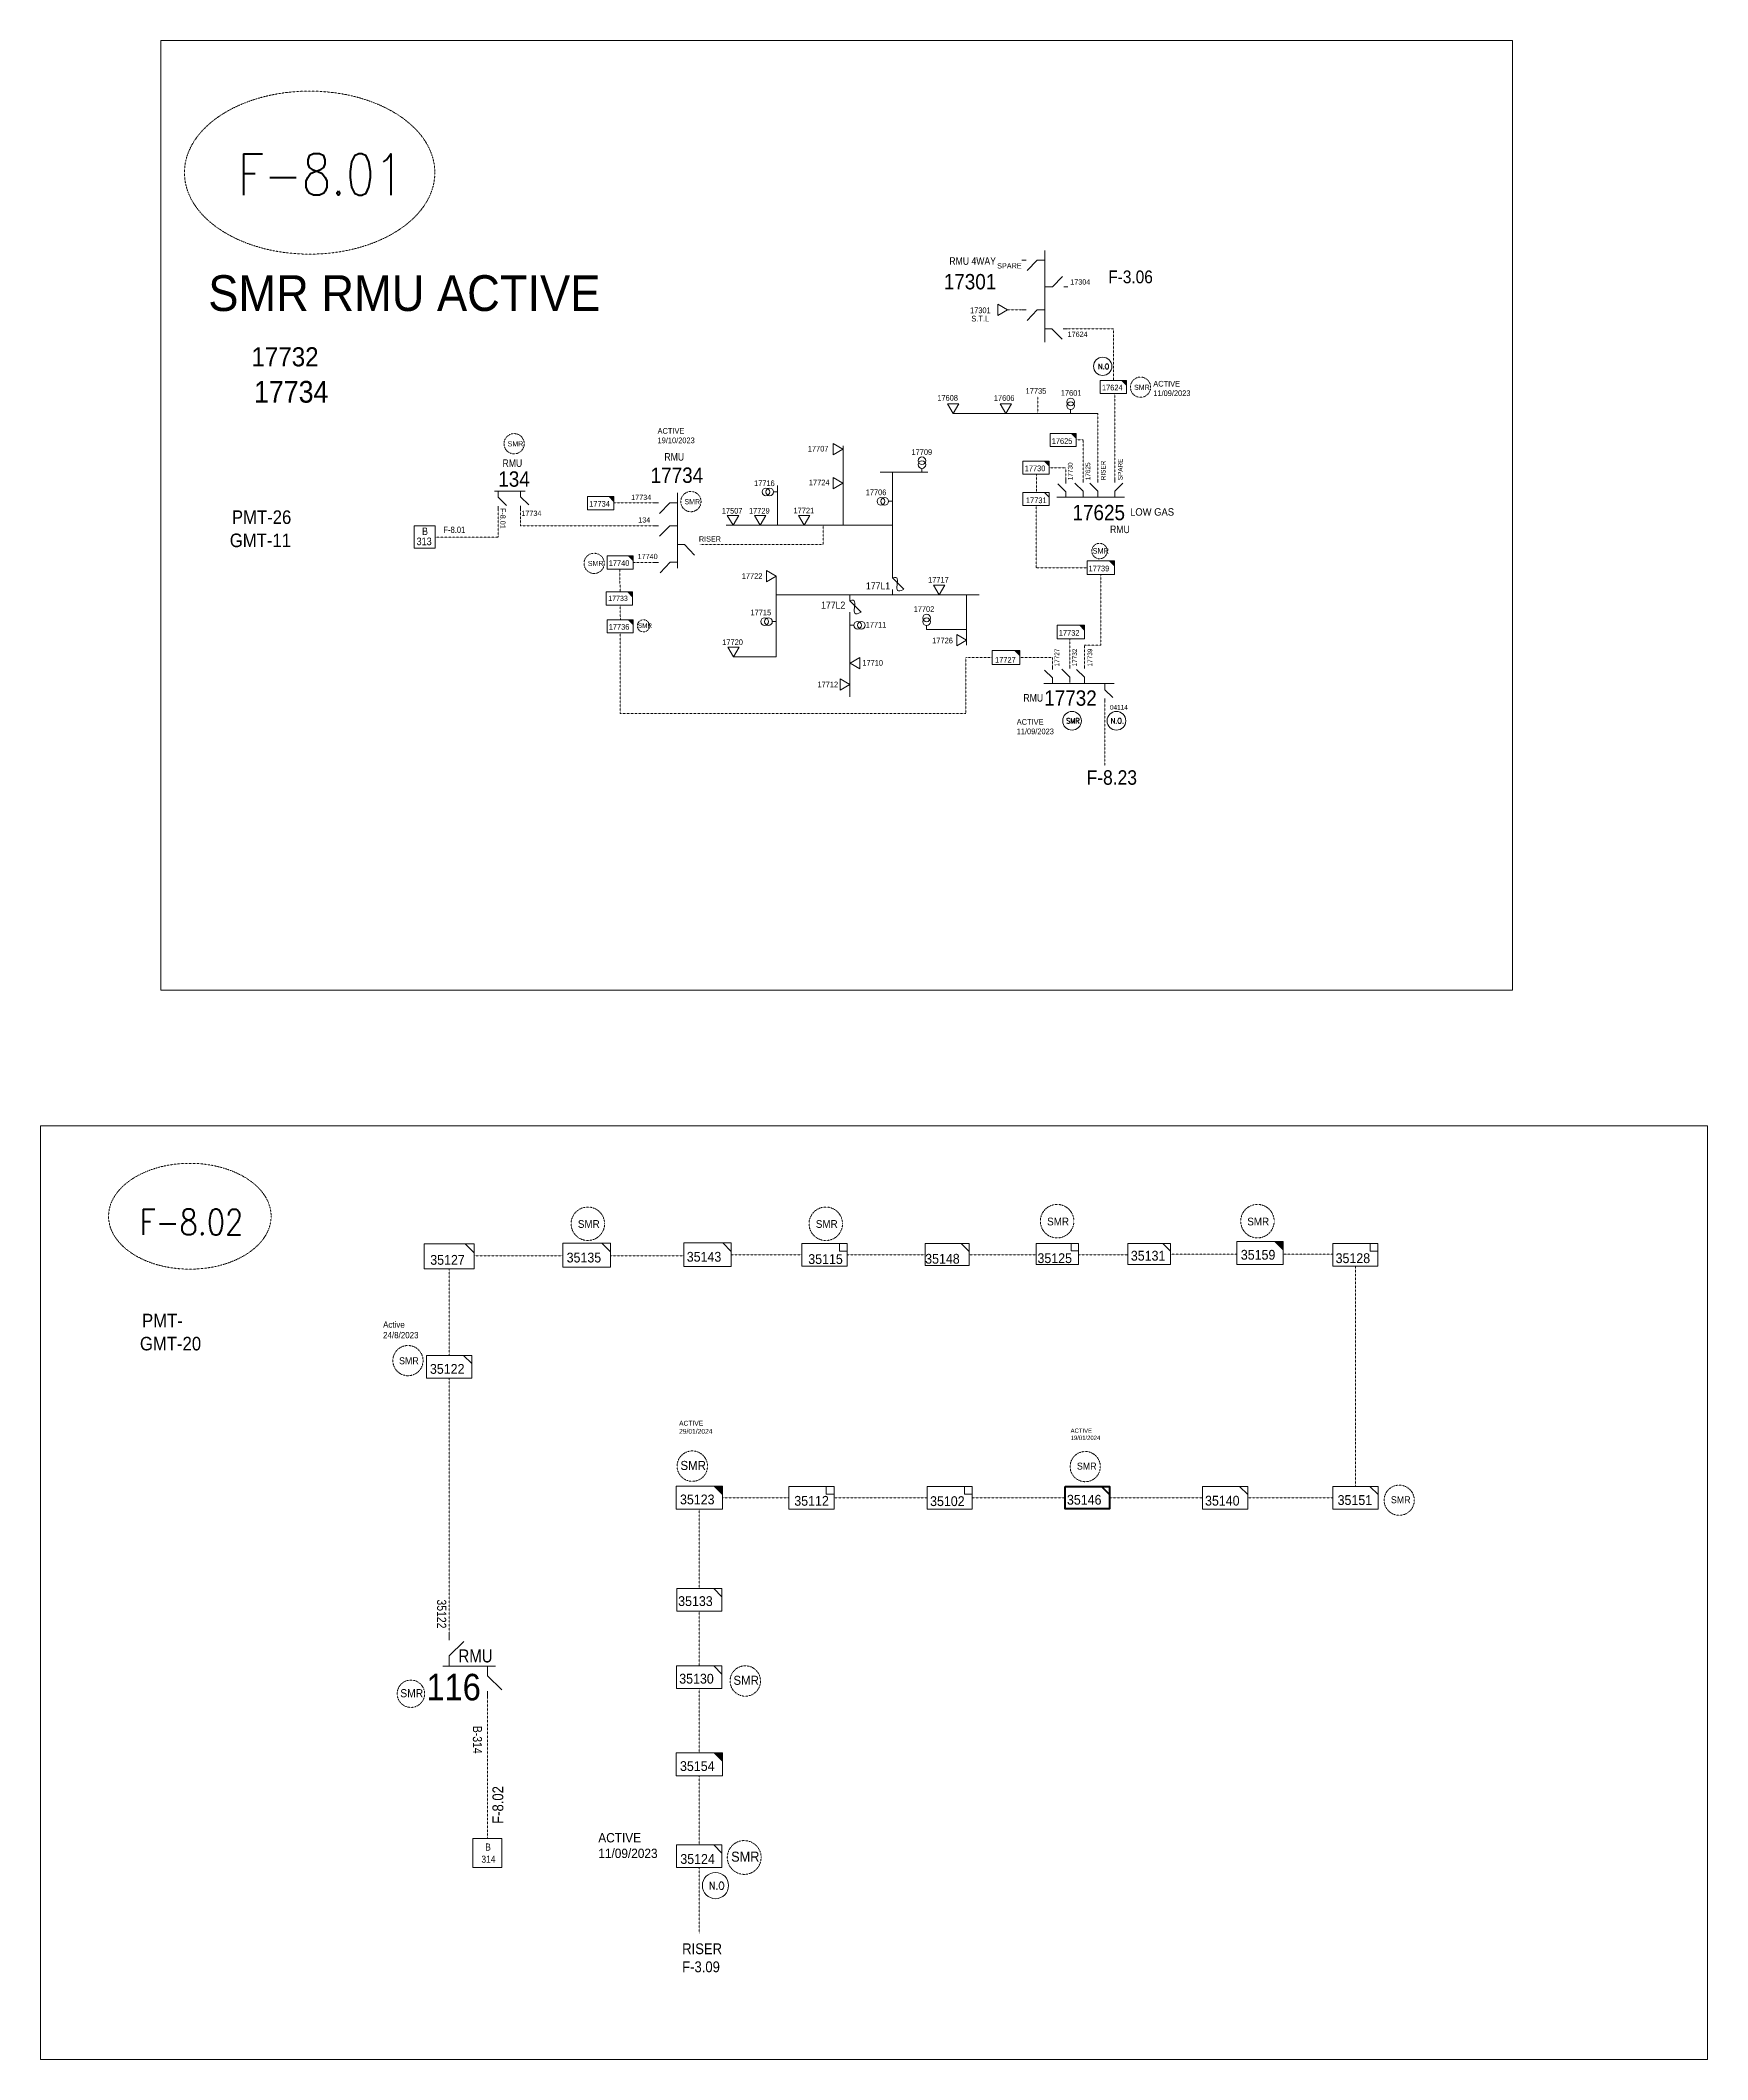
# Model space of a CAD drawing. Header units: metres. Extents: x 65984 to 144644, y -19036 to 23726.
# Drawn here: x 96108 to 97193, y 14225 to 15540 of the extents above; entities that cross this region are included whole.
import ezdxf
from ezdxf.enums import TextEntityAlignment as Align

# ---------------------------------------------------------------- set-up
doc = ezdxf.new("R2010")
doc.units = ezdxf.units.M
doc.header["$MEASUREMENT"] = 0
doc.linetypes.add('DGN Style 2', pattern=[0.023128, 0, -0.023128])
doc.linetypes.add('DGN Style 3', pattern=[0.013877, 0, -0.013877])
doc.layers.get('0').update_dxf_attribs({"color": 95, "lineweight": 40})
for name, color, linetype, lineweight in [('d_eos', 111, 'Continuous', 40), ('d_eos no', 121, 'Continuous', 40), ('d_fco', 5, 'Continuous', 40), ('d_fco text', 95, 'Continuous', 40), ('d_oh branch', 94, 'Continuous', 40), ('d_switch', 95, 'Continuous', 40), ('d_tf', 1, 'Continuous', 40), ('d_tf no', 6, 'Continuous', 40), ('d_tf_200', 1, 'Continuous', 40), ('d_ug cable', 95, 'Continuous', 40), ('FDR  1  05', 172, 'Continuous', 40), ('fedr no', 95, 'Continuous', 40), ('GRID STATION  04', 7, 'Continuous', 40), ('Level 37', 7, 'Continuous', 0), ('O H MAIN FEEDER', 4, 'Continuous', 100), ('SW N O', 114, 'Continuous', 30)]:
    doc.layers.add(name, color=color, linetype=linetype, lineweight=lineweight)
doc.styles.add('NASKHF', font='naskhf.shx', dxfattribs={"height": 8})
doc.styles.add('Style-Arial', font='arial.ttf')
doc.styles.add('Style-ENGINEERING', font='ENGINEERING.shx')
doc.styles.add('Style-msdefault', font='msdefault.shx')
doc.styles.add('Style-STANDARD', font='STANDARD.shx')

msp = doc.modelspace()

# ---------------------------------------------------------------- texts
at = {"layer": 'd_eos no', "color": 7, "linetype": 'Continuous', "lineweight": 13, "style": 'Style-Arial', "width": 0.88}
for s, height, p in [('17301', 10, (96695.8, 15387.8)), ('PMT-26', 8.84, (96232.4, 15233.9)), ('17625', 10, (96779.6, 15237.5)), ('GMT-11', 8.84, (96231, 15218.8)), ('PMT-', 8.84, (96173.9, 14710.8)), ('GMT-20', 8.84, (96172.5, 14695.8))]:
    msp.add_text(s, height=height, dxfattribs=at).set_placement(p, align=Align.TOP_LEFT)
at = {"layer": 'd_eos no', "color": 121, "linetype": 'Continuous', "lineweight": 13, "style": 'Style-Arial', "width": 0.88}
for s, height, p in [('17734', 14.16, (96246.8, 15318.2)), ('17734', 10, (96505, 15261.8)), ('17732', 10, (96761.2, 15116.7))]:
    msp.add_text(s, height=height, dxfattribs=at).set_placement(p, align=Align.TOP_LEFT)
at = {"layer": 'd_eos no', "color": 2, "linetype": 'Continuous', "lineweight": 13, "style": 'Style-Arial', "width": 0.88}
msp.add_text('134', height=10, dxfattribs=at).set_placement((96405.8, 15249.3))
at = {"layer": 'd_eos no', "color": 2, "linetype": 'Continuous', "lineweight": 13, "ltscale": 1.728, "style": 'Style-Arial', "width": 0.88}
msp.add_text('116', height=17.28, dxfattribs=at).set_placement((96359, 14459.1))
at = {"layer": 'd_fco text', "color": 7, "linetype": 'Continuous', "lineweight": 13, "style": 'Style-msdefault', "width": 0.916667}
for s, p in [('177L1', (96660.9, 15182.4)), ('177L2', (96631.7, 15169.9))]:
    msp.add_text(s, height=4.62, dxfattribs=at).set_placement(p, align=Align.RIGHT)
at = {"layer": 'd_switch', "color": 7, "linetype": 'Continuous', "lineweight": 13, "style": 'Style-ENGINEERING', "width": 0.857143}
for s, p in [('SPARE', (96746.5, 15391.4)), ('17304', (96791.2, 15380.9))]:
    msp.add_text(s, height=3.43, dxfattribs=at).set_placement(p, align=Align.RIGHT)
at = {"layer": 'd_switch', "color": 2, "linetype": 'Continuous', "lineweight": 13, "style": 'Style-msdefault', "width": 0.9}
for s, height, p in [('F-3.06', 8.33, (96831.9, 15390.1)), ('F-8.23', 9.44, (96821.6, 15064.7))]:
    msp.add_text(s, height=height, rotation=360, dxfattribs=at).set_placement(p, align=Align.TOP_RIGHT)
at = {"layer": 'd_switch', "color": 7, "linetype": 'Continuous', "lineweight": 13, "style": 'Style-ENGINEERING', "width": 0.857143}
msp.add_text('17624', height=3.43, dxfattribs=at).set_placement((96776.4, 15350.3), align=Align.TOP_LEFT)
for s, p in [('SPARE', (96809.2, 15253.5)), ('17730', (96776.6, 15253.5)), ('17625', (96788.1, 15253.5)), ('RISER', (96798.1, 15253.5)), ('17727', (96767.9, 15132.3)), ('17732', (96779.5, 15132.3)), ('17739', (96789.4, 15132.3))]:
    msp.add_text(s, height=3.04, rotation=90, dxfattribs=at).set_placement(p, align=Align.TOP_LEFT)
at = {"layer": 'd_switch', "color": 7, "linetype": 'Continuous', "lineweight": 13, "style": 'Style-msdefault', "width": 0.9}
msp.add_text('F-8.01', height=4.08, rotation=360, dxfattribs=at).set_placement((96384.3, 15223.3), align=Align.TOP_RIGHT)
at = {"layer": 'd_switch', "color": 7, "linetype": 'Continuous', "lineweight": 13, "style": 'Style-ENGINEERING', "width": 0.857143}
msp.add_text('04114', height=3.04, dxfattribs=at).set_placement((96815.6, 15107.2), align=Align.TOP_RIGHT)
at = {"layer": 'd_switch', "color": 2, "linetype": 'Continuous', "lineweight": 13, "style": 'Style-msdefault', "width": 0.9}
msp.add_text('F-8.02', height=7.06, rotation=90, dxfattribs=at).set_placement((96402, 14378.7), align=Align.TOP_LEFT)
at = {"layer": 'd_switch', "color": 2, "linetype": 'Continuous', "lineweight": 13, "insert": (96525.5, 14300.9), "char_height": 7.059, "attachment_point": 1, "style": 'NASKHF'}
msp.add_mtext('\\Fmsdefault;\\H1x;\\W0.9;RISER\\PF-3.09', dxfattribs=at)
at = {"layer": 'd_tf no', "color": 94, "linetype": 'Continuous', "lineweight": 13, "style": 'Style-msdefault', "width": 0.945946}
for s, height, p in [('17301', 3.7, (96712.9, 15366)), ('S.T.L', 3.7, (96713.8, 15360.6)), ('17608', 3.7, (96691.6, 15309)), ('17735', 3.7, (96749.1, 15313.5)), ('17625', 3.7, (96766.1, 15280.9)), ('17707', 3.7, (96607.3, 15275.9)), ('17716', 3.7, (96572.3, 15253.4)), ('17724', 3.7, (96608, 15253.9)), ('17730', 3.7, (96748.5, 15263.1)), ('17734', 3.7, (96465, 15240)), ('17706', 3.7, (96645, 15247.5)), ('17731', 3.7, (96749.3, 15242.3)), ('17507', 3.7, (96551.3, 15235.5)), ('17729', 3.7, (96569, 15235.5)), ('17722', 3.7, (96564.3, 15193)), ('17733', 3.33, (96477.4, 15178.3)), ('17715', 3.7, (96570, 15169.3)), ('17720', 3.7, (96551.6, 15149.9)), ('17726', 3.7, (96688.3, 15151)), ('17732', 3.7, (96770.7, 15156)), ('17710', 3.7, (96642.8, 15136.5)), ('17727', 3.7, (96729.2, 15138.4)), ('17712', 3.7, (96613.6, 15122.4))]:
    msp.add_text(s, height=height, dxfattribs=at).set_placement(p, align=Align.TOP_LEFT)
at = {"layer": 'd_tf no', "color": 121, "linetype": 'Continuous', "lineweight": 13, "style": 'Style-msdefault', "width": 0.945946}
msp.add_text('17732', height=12.43, dxfattribs=at).set_placement((96245.1, 15340.1), align=Align.TOP_LEFT)
at = {"layer": 'd_tf no', "color": 94, "linetype": 'Continuous', "lineweight": 13, "style": 'Style-msdefault', "width": 0.945946}
for s, p in [('17606', (96728.4, 15305.2)), ('17601', (96772, 15308.5)), ('17709', (96674.8, 15270)), ('17721', (96598, 15231.9)), ('17717', (96685.6, 15186.8)), ('17702', (96676.2, 15167.8))]:
    msp.add_text(s, height=3.7, dxfattribs=at).set_placement(p)
at = {"layer": 'd_tf no', "color": 111, "linetype": 'Continuous', "lineweight": 13, "style": 'Style-msdefault', "width": 0.945946}
msp.add_text('17624', height=3.7, dxfattribs=at).set_placement((96798.8, 15315.7), align=Align.TOP_LEFT)
at = {"layer": 'd_tf no', "color": 1, "linetype": 'Continuous', "lineweight": 40, "style": 'Style-msdefault', "width": 0.945946}
for s, height, p in [('SMR', 3.33, (96819.7, 15315.7)), ('SMR', 3.33, (96411.9, 15278.9)), ('SMR', 3.33, (96527, 15241.2)), ('LOW GAS', 4.85, (96817.1, 15235.3)), ('SMR', 3.33, (96464.1, 15201)), ('SMR', 3, (96496.7, 15160.4))]:
    msp.add_text(s, height=height, dxfattribs=at).set_placement(p, align=Align.TOP_LEFT)
at = {"layer": 'd_tf no', "color": 2, "linetype": 'Continuous', "lineweight": 13, "style": 'Style-msdefault', "width": 0.945946}
for s, height, p in [('17740', 3.7, (96477.7, 15201.4)), ('17739', 3.7, (96790.1, 15197.9)), ('17736', 3.7, (96477.7, 15159.9)), ('35159', 6.39, (96889.2, 14752.4)), ('35135', 6.39, (96450.3, 14750.6)), ('35115', 6.39, (96607.6, 14749.6)), ('35125', 6.39, (96756.8, 14750.2)), ('35122', 6.39, (96361.3, 14678.1)), ('35151', 6.39, (96952.2, 14592.7)), ('35130', 6.39, (96523.6, 14476.4))]:
    msp.add_text(s, height=height, dxfattribs=at).set_placement(p, align=Align.TOP_LEFT)
at = {"layer": 'd_tf no', "color": 94, "linetype": 'Continuous', "lineweight": 13, "style": 'Style-msdefault', "width": 0.945946}
msp.add_text('17711', height=3.7, dxfattribs=at).set_placement((96658.4, 15161.3), align=Align.TOP_RIGHT)
at = {"layer": 'd_tf no', "color": 6, "linetype": 'Continuous', "lineweight": 13, "style": 'Style-msdefault', "width": 0.945946}
for s, p in [('35131', (96817.6, 14751.8)), ('35127', (96361.5, 14749.1)), ('35143', (96528.5, 14751.1)), ('35148', (96683.7, 14749.8)), ('35128', (96950.9, 14750.2)), ('35112', (96598.5, 14592.2)), ('35102', (96686.9, 14592)), ('35140', (96865.9, 14592.3)), ('35133', (96522.9, 14526.9)), ('35154', (96524.1, 14419.5))]:
    msp.add_text(s, height=6.39, dxfattribs=at).set_placement(p, align=Align.TOP_LEFT)
at = {"layer": 'd_tf no', "color": 131, "linetype": 'Continuous', "lineweight": 13, "style": 'Style-msdefault', "width": 0.945946}
msp.add_text('35123', height=6.39, dxfattribs=at).set_placement((96524.1, 14593.1), align=Align.TOP_LEFT)
at = {"layer": 'd_tf no', "color": 121, "linetype": 'Continuous', "lineweight": 40, "style": 'Style-msdefault', "width": 0.945946}
msp.add_text('35146', height=6.39, dxfattribs=at).set_placement((96776, 14592.9), align=Align.TOP_LEFT)
at = {"layer": 'd_tf no', "color": 51, "linetype": 'Continuous', "lineweight": 13, "style": 'Style-msdefault', "width": 0.945946}
msp.add_text('35124', height=6.39, dxfattribs=at).set_placement((96524.3, 14359), align=Align.TOP_LEFT)
at = {"layer": 'd_tf no', "color": 121, "linetype": 'Continuous', "lineweight": 13, "attachment_point": 1, "style": 'NASKHF'}
for s, insert, char_height in [('\\Fmsdefault;\\H1x;\\W0.945946;SMR RMU ACTIVE', (96217, 15387), 23.284), ('\\Fmsdefault;\\H1x;\\W0.945946;ACTIVE\\P11/09/2023', (96832.2, 15318.2), 3.7), ('\\Fmsdefault;\\H1x;\\W0.945946;ACTIVE\\P19/10/2023', (96509.5, 15287.5), 3.7), ('\\Fmsdefault;\\H1x;\\W0.945946;ACTIVE\\P11/09/2023', (96743.3, 15098), 3.7), ('\\Fmsdefault;\\H1x;\\W0.945946;ACTIVE\\P11/09/2023', (96470.9, 14372.7), 6.096)]:
    msp.add_mtext(s, dxfattribs=dict(at, insert=insert, char_height=char_height))
at = {"layer": 'd_tf no', "color": 2, "lineweight": 13, "insert": (96792.7, 15209.3), "char_height": 3.571, "attachment_point": 1, "style": 'NASKHF'}
msp.add_mtext('\\Fmsdefault;\\H1x;\\W0.925;SMR\\P', dxfattribs=at)
at = {"layer": 'd_tf no', "color": 1, "linetype": 'Continuous', "lineweight": 40, "attachment_point": 1, "style": 'NASKHF'}
for s, insert, char_height in [('\\Fmsdefault;\\H1x;\\W0.945946;SMR\\P', (96457.6, 14771.8), 5.063), ('\\Fmsdefault;\\H1x;\\W0.945946;SMR\\P', (96612.5, 14771.8), 5.063), ('\\Fmsdefault;\\H1x;\\W0.945946;SMR\\P', (96763.1, 14773.4), 5.063), ('\\Fmsdefault;\\H1x;\\W0.945946;SMR\\P', (96893.4, 14773.4), 5.063), ('\\Fmsdefault;\\H1x;\\W0.945946;SMR\\P', (96341.2, 14682.5), 4.557), ('\\Fmsdefault;\\H1x;\\W0.945946;SMR^I', (96524.4, 14615), 5.89), ('\\Fmsdefault;\\H1x;\\W0.945946;SMR\\P', (96782.5, 14613.9), 4.557), ('\\Fmsdefault;\\H1x;\\W0.945946;SMR\\P', (96986.9, 14592), 4.557), ('\\Fmsdefault;\\H1x;\\W0.945946;SMR^I', (96342, 14466.4), 5.301), ('\\Fmsdefault;\\H1x;\\W0.945946;SMR^I', (96558.9, 14475.1), 5.89), ('\\Fmsdefault;\\H1x;\\W0.945946;SMR^I', (96557.4, 14360.6), 6.545)]:
    msp.add_mtext(s, dxfattribs=dict(at, insert=insert, char_height=char_height))
at = {"layer": 'd_tf no', "color": 121, "linetype": 'Continuous', "lineweight": 40, "attachment_point": 1, "style": 'NASKHF'}
for s, insert, char_height in [('\\Fmsdefault;\\H1x;\\W0.945946;Active\\P24/8/2023', (96330.8, 14705.8), 4.099), ('\\Fmsdefault;\\H1x;\\W0.945946;ACTIVE\\P19/01/2024', (96778.4, 14636.1), 2.803)]:
    msp.add_mtext(s, dxfattribs=dict(at, insert=insert, char_height=char_height))
at = {"layer": 'd_tf no', "color": 131, "linetype": 'Continuous', "lineweight": 40, "insert": (96523.5, 14641.1), "char_height": 3.161, "attachment_point": 1, "style": 'NASKHF'}
msp.add_mtext('\\Fmsdefault;\\H1x;\\W0.945946;ACTIVE\\P29/01/2024', dxfattribs=at)
at = {"layer": 'fedr no', "color": 6, "linetype": 'Continuous', "lineweight": 13, "style": 'Style-STANDARD', "width": 0.909091}
for s, height, p in [('F-8.01', 26.74, (96290.3, 15452.6)), ('F-8.02', 16.7, (96206, 14770.5))]:
    msp.add_text(s, height=height, dxfattribs=at).set_placement(p, align=Align.MIDDLE_CENTER)
at = {"layer": 'GRID STATION  04', "color": 94, "linetype": 'Continuous', "lineweight": 13, "style": 'Style-msdefault', "width": 0.888889}
for s, height, p in [('313', 4.96, (96352.6, 15216.2)), ('B', 4.83, (96356.2, 15222.7))]:
    msp.add_text(s, height=height, rotation=360, dxfattribs=at).set_placement(p, align=Align.TOP_LEFT)
at = {"layer": 'GRID STATION  04', "color": 6, "linetype": 'Continuous', "lineweight": 13, "ltscale": 1.728, "style": 'Style-msdefault', "width": 0.888889}
for s, p in [('314', (96394.8, 14358)), ('B', (96397.3, 14365.9))]:
    msp.add_text(s, height=4.63, dxfattribs=at).set_placement(p, align=Align.TOP_LEFT)
at = {"layer": 'Level 37', "color": 7, "linetype": 'Continuous', "lineweight": 13, "style": 'Style-msdefault', "width": 0.86}
for s, p in [('RMU 4WAY', (96729.8, 15398.7)), ('RMU', (96526.8, 15271.2)), ('RMU', (96816.9, 15224)), ('RMU', (96760.5, 15114.3))]:
    msp.add_text(s, height=4.9, rotation=0.0004, dxfattribs=at).set_placement(p, align=Align.TOP_RIGHT)
at = {"layer": 'Level 37', "color": 2, "linetype": 'Continuous', "lineweight": 13, "style": 'Style-msdefault', "width": 0.86}
msp.add_text('RMU', height=4.9, rotation=359.9996, dxfattribs=at).set_placement((96421.4, 15262.2), align=Align.RIGHT)
at = {"layer": 'Level 37', "color": 7, "linetype": 'Continuous', "lineweight": 13, "style": 'Style-ENGINEERING', "width": 0.857143}
for s, p in [('17734', (96492.3, 15244.1)), ('17734', (96420.8, 15233.7)), ('134', (96496.9, 15229.4)), ('RISER', (96536.4, 15217)), ('17740', (96496.5, 15205.6))]:
    msp.add_text(s, height=3.43, dxfattribs=at).set_placement(p, align=Align.TOP_LEFT)
msp.add_text('F-8.01', height=3.43, rotation=270, dxfattribs=at).set_placement((96410.5, 15235.5), align=Align.TOP_LEFT)
at = {"layer": 'Level 37', "color": 7, "linetype": 'Continuous', "lineweight": 13, "ltscale": 1.728, "style": 'Style-ENGINEERING', "width": 0.857143}
for s, p in [('35122', (96371.9, 14524.8)), ('B-314', (96395.2, 14442.5))]:
    msp.add_text(s, height=5.93, rotation=270, dxfattribs=at).set_placement(p, align=Align.TOP_LEFT)
at = {"layer": 'Level 37', "color": 2, "linetype": 'Continuous', "lineweight": 13, "ltscale": 1.728, "style": 'Style-msdefault', "width": 0.86}
msp.add_text('RMU', height=8.47, rotation=359.9996, dxfattribs=at).set_placement((96402.1, 14483.8), align=Align.RIGHT)

# ---------------------------------------------------------------- blocks, each defined once
blk = doc.blocks.new('TF_8')
at = {"color": 0, "linetype": 'ByBlock', "lineweight": -2}
blk.add_line((6.3, 4.95), (9.9, 1.35), dxfattribs=at)
blk.add_3dface([(-10.1, 4.95), (9.9, 4.95), (9.9, -5.05), (-10.1, -5.05)], dxfattribs=at)
blk = doc.blocks.new('exist.us-1000kva')
at = {"color": 0, "linetype": 'ByBlock', "lineweight": -2, "flags": 128}
blk.add_lwpolyline([(40, 12.9), (32.8, 20), (40, 20)], close=True, dxfattribs=at)
at = {"color": 0, "linetype": 'ByBlock', "lineweight": -2, "extrusion": (0, 0, -1)}
blk.add_solid([(-40, 12.9), (-32.8, 20), (-40, 20)], dxfattribs=at)
at = {"color": 0, "linetype": 'ByBlock', "lineweight": -2, "xscale": 2, "yscale": 2}
blk.add_blockref('TF_8', (20.2, 10.1), dxfattribs=at)
blk = doc.blocks.new('TFU_118')
at = {"layer": 'd_tf_200', "color": 94, "linetype": 'Continuous', "lineweight": 13}
blk.add_line((0, 10), (0, 0), dxfattribs=at)
at = {"layer": 'd_tf_200', "color": 94, "linetype": 'Continuous', "lineweight": 13, "extrusion": (0, 0, -1)}
for centre in [(0, 30), (0, 20)]:
    blk.add_circle(centre, 10, dxfattribs=at)
blk = doc.blocks.new('*U1012')
at = {"layer": 'd_fco', "color": 7, "linetype": 'Continuous', "lineweight": 13}
blk.add_line((-4.6, 4.2), (-10.1, 4.2), dxfattribs=at)
at = {"layer": 'd_fco', "color": 7, "linetype": 'Continuous', "lineweight": 13, "flags": 128}
blk.add_lwpolyline([(13, 4.2), (7.1, 4.2), (-4.4, -7.3)], dxfattribs=at)
at = {"layer": 'd_fco', "color": 7, "linetype": 'Continuous', "lineweight": 13}
blk.add_open_spline([(-4.4, -7.3), (-13, 7.7), (11.6, -7.7), (7.1, 4.2)], degree=3, dxfattribs=at)
blk = doc.blocks.new('TF3')
at = {"color": 0, "linetype": 'ByBlock', "lineweight": -2}
for p, q in [((11.3, 9), (18.3, 9)), ((18.3, 9), (18.3, 2))]:
    blk.add_line(p, q, dxfattribs=at)
at = {"color": 0, "linetype": 'ByBlock', "lineweight": -2, "flags": 128}
blk.add_lwpolyline([(18.3, 2), (11.3, 2), (11.3, 9)], dxfattribs=at)
at = {"color": 0, "linetype": 'ByBlock', "lineweight": -2}
blk.add_3dface([(-21.7, 9), (18.3, 9), (18.3, -11), (-21.7, -11)], dxfattribs=at)
blk = doc.blocks.new('*U1116')
at = {"layer": 'd_eos', "color": 2, "linetype": 'Continuous', "lineweight": 13, "ltscale": 0.542324}
for p, q in [((-10.92, 12.05), (-10.92, 14.82)), ((-10.92, 4.75), (-4.06, 11.41)), ((-10.93, 0.2), (-10.93, 4.75)), ((-13.93, -0.16), (10.87, -0.16)), ((7.07, -0.16), (7.07, -4.72)), ((7.08, -4.72), (13.94, -11.38)), ((7.07, -12.02), (7.07, -14.78))]:
    blk.add_line(p, q, dxfattribs=at)
at = {"layer": 'd_ug cable', "color": 2, "linetype": 'DGN Style 2', "lineweight": 13, "extrusion": (0, 0, -1), "flags": 128}
blk.add_lwpolyline([(-7.07, -14.78), (-7.07, -14.78)], close=True, dxfattribs=at)
blk = doc.blocks.new('TRA1_1005')
at = {"layer": 'd_tf', "color": 94, "linetype": 'Continuous', "lineweight": 13, "ltscale": 0.000236361, "extrusion": (0, 0, -1), "flags": 128}
blk.add_lwpolyline([(-10, -17), (0, 0), (10, -17)], close=True, dxfattribs=at)
blk = doc.blocks.new('TRA1_1004')
at = {"layer": 'd_tf', "color": 94, "linetype": 'Continuous', "lineweight": 13, "ltscale": 0.000236361, "xscale": 1.000046566207833, "yscale": 1.000046566207833, "zscale": 1.000046566207833, "rotation": 180}
blk.add_blockref('TRA1_1005', (0, 0), dxfattribs=at)
blk = doc.blocks.new('TRA1_1007')
at = {"layer": 'd_tf', "color": 94, "linetype": 'Continuous', "lineweight": 13, "ltscale": 0.000236265, "flags": 128}
blk.add_lwpolyline([(10, -17), (0, 0), (-10, -17)], close=True, dxfattribs=at)
blk = doc.blocks.new('TRA1_1006')
at = {"layer": 'd_tf', "color": 94, "linetype": 'Continuous', "lineweight": 13, "ltscale": 0.000236265, "xscale": 1.000046566207834, "yscale": 1.000046566207834, "zscale": 1.000046566207834, "rotation": 180}
blk.add_blockref('TRA1_1007', (0, 0), dxfattribs=at)
blk = doc.blocks.new('*U3738')
at = {"layer": 'SW N O', "color": 100, "lineweight": 13, "ltscale": 0.426762}
blk.add_circle((0, 0), 16.8, dxfattribs=at)
at = {"layer": 'SW N O', "color": 100, "lineweight": 13, "style": 'Style-STANDARD'}
blk.add_text('N.O.', height=9.6, dxfattribs=at).set_placement((1.7, -0.2), align=Align.MIDDLE_CENTER)
blk = doc.blocks.new('*U3739')
at = {"layer": 'SW N O', "color": 1, "lineweight": 13, "ltscale": 0.426762}
blk.add_circle((0, 0), 16.8, dxfattribs=at)
at = {"layer": 'SW N O', "color": 1, "lineweight": 13, "style": 'Style-STANDARD'}
blk.add_text('N.O', height=9.6, dxfattribs=at).set_placement((1.7, -0.2), align=Align.MIDDLE_CENTER)
blk = doc.blocks.new('*U3789')
at = {"layer": 'SW N O', "color": 2, "lineweight": 13, "ltscale": 0.426762}
blk.add_circle((0, 0), 16.8, dxfattribs=at)
at = {"layer": 'SW N O', "color": 240, "lineweight": 13, "style": 'Style-STANDARD'}
blk.add_text('SMR', height=9.6, dxfattribs=at).set_placement((1.7, -0.2), align=Align.MIDDLE_CENTER)
blk = doc.blocks.new('*U4166')
at = {"layer": 'SW N O', "color": 3, "lineweight": 13, "ltscale": 0.426762}
blk.add_circle((0, 0), 16.8, dxfattribs=at)
at = {"layer": 'SW N O', "color": 3, "lineweight": 13, "style": 'Style-STANDARD'}
blk.add_text('N.O', height=9.6, dxfattribs=at).set_placement((1.7, -0.2), align=Align.MIDDLE_CENTER)

# ---------------------------------------------------------------- linework, layer by layer
at = {"layer": 'd_eos', "color": 7, "linetype": 'Continuous', "lineweight": 13, "ltscale": 0.625574}
for p, q in [((96749.4, 15396.8), (96746.7, 15396.8)), ((96756.7, 15396.8), (96750.1, 15390)), ((96761.3, 15396.8), (96756.7, 15396.8)), ((96761.7, 15403), (96761.7, 15343.4)), ((96766.6, 15379.4), (96773.2, 15386.2)), ((96762, 15379.4), (96766.6, 15379.4)), ((96773.9, 15379.4), (96776.6, 15379.4)), ((96749.4, 15364.5), (96746.7, 15364.5)), ((96756.7, 15364.5), (96750.1, 15357.6)), ((96761.3, 15364.5), (96756.7, 15364.5)), ((96761.7, 15352.2), (96766.2, 15352.2)), ((96766.2, 15352.2), (96772.9, 15345.3)), ((96773.5, 15352.2), (96776.3, 15352.2))]:
    msp.add_line(p, q, dxfattribs=at)
at = {"layer": 'd_eos', "color": 7, "linetype": 'Continuous', "lineweight": 13, "ltscale": 0.413012}
for p, q in [((96775.3, 15245.9), (96770, 15251.1)), ((96775.3, 15251.5), (96775.3, 15253.7)), ((96796.2, 15246.4), (96790.9, 15251.6)), ((96796.2, 15252.1), (96796.2, 15254.2)), ((96775.3, 15242.4), (96775.3, 15245.9)), ((96796.2, 15242.9), (96796.2, 15246.4))]:
    msp.add_line(p, q, dxfattribs=at)
at = {"layer": 'd_eos', "color": 7, "linetype": 'Continuous', "lineweight": 13, "ltscale": 0.534681}
for p, q in [((96786.5, 15246.5), (96781.2, 15251.6)), ((96786.5, 15252.1), (96786.5, 15254.2)), ((96807.1, 15252.1), (96807.1, 15254.2)), ((96807.1, 15246.5), (96812.4, 15251.6)), ((96786.5, 15243), (96786.5, 15246.5)), ((96807.1, 15243), (96807.1, 15246.5))]:
    msp.add_line(p, q, dxfattribs=at)
at = {"layer": 'd_eos', "color": 2, "linetype": 'Continuous', "lineweight": 13, "ltscale": 0.542324}
for p, q in [((96403.3, 15246.3), (96423.2, 15246.3)), ((96405.7, 15246.1), (96405.7, 15242.4)), ((96405.7, 15242.4), (96411.2, 15237.1)), ((96420.2, 15246.3), (96420.2, 15242.7)), ((96420.2, 15242.7), (96425.6, 15237.4))]:
    msp.add_line(p, q, dxfattribs=at)
at = {"layer": 'd_eos', "color": 94, "linetype": 'Continuous', "lineweight": 13, "ltscale": 0.625574}
for p, q in [((96510.2, 15238.8), (96507.4, 15238.8)), ((96510.2, 15223.9), (96507.4, 15223.9)), ((96510.2, 15200), (96507.4, 15200))]:
    msp.add_line(p, q, dxfattribs=at)
at = {"layer": 'd_eos', "color": 121, "linetype": 'Continuous', "lineweight": 13, "ltscale": 0.625574}
for p, q in [((96517.5, 15238.8), (96510.8, 15231.9)), ((96522, 15238.8), (96517.5, 15238.8)), ((96522.4, 15245.4), (96522.4, 15196.3)), ((96517.5, 15223.9), (96510.8, 15217)), ((96522, 15223.9), (96517.5, 15223.9)), ((96522.4, 15211.6), (96527, 15211.6)), ((96527, 15211.6), (96533.6, 15204.7)), ((96517.8, 15200.1), (96511.2, 15193.2)), ((96522.4, 15200.1), (96517.8, 15200.1))]:
    msp.add_line(p, q, dxfattribs=at)
at = {"layer": 'd_eos', "color": 7, "linetype": 'Continuous', "lineweight": 13, "ltscale": 0.460401}
msp.add_line((96769.5, 15242.4), (96813.4, 15242.4), dxfattribs=at)
at = {"layer": 'd_eos', "color": 7, "linetype": 'Continuous', "lineweight": 13, "ltscale": 0.542324}
for p, q in [((96405.7, 15236.6), (96405.7, 15234.4)), ((96420.2, 15236.9), (96420.2, 15234.6))]:
    msp.add_line(p, q, dxfattribs=at)
at = {"layer": 'd_eos', "color": 2, "linetype": 'Continuous', "lineweight": 13, "ltscale": 0.534681}
for p, q in [((96777.9, 15131), (96777.9, 15133.1)), ((96777.9, 15125.3), (96772.6, 15130.5)), ((96777.9, 15121.8), (96777.9, 15125.3)), ((96800.6, 15120.7), (96800.6, 15117.1)), ((96800.6, 15117.1), (96805.9, 15112)), ((96800.6, 15111.5), (96800.6, 15109.4))]:
    msp.add_line(p, q, dxfattribs=at)
at = {"layer": 'd_eos', "color": 2, "linetype": 'Continuous', "lineweight": 13, "ltscale": 0.413012}
for p, q in [((96787.5, 15130.9), (96787.5, 15133)), ((96766.6, 15124.8), (96761.3, 15129.9)), ((96766.6, 15130.4), (96766.6, 15132.5)), ((96766.6, 15121.2), (96766.6, 15124.8)), ((96787.5, 15125.3), (96782.2, 15130.4)), ((96787.5, 15121.7), (96787.5, 15125.3))]:
    msp.add_line(p, q, dxfattribs=at)
at = {"layer": 'd_eos', "color": 2, "linetype": 'Continuous', "lineweight": 13, "ltscale": 0.460401}
msp.add_line((96760.9, 15121.2), (96806.8, 15121.2), dxfattribs=at)
at = {"layer": 'd_fco text', "color": 94, "linetype": 'Continuous', "lineweight": 13}
msp.add_line((96718.8, 15178.9), (96586.7, 15178.9), dxfattribs=at)
at = {"layer": 'd_oh branch', "color": 94, "linetype": 'Continuous', "lineweight": 13}
for p, q in [((96701.8, 15296.9), (96796.2, 15296.9)), ((96630.3, 15224.3), (96630.3, 15275.9)), ((96654.4, 15258.7), (96685.4, 15258.7)), ((96662.5, 15191.5), (96662.5, 15258.7)), ((96587.5, 15224.3), (96587.5, 15250.2)), ((96554.1, 15224.3), (96662.5, 15224.3)), ((96586.7, 15138.5), (96586.7, 15191)), ((96710.6, 15146.1), (96710.6, 15178.9)), ((96634.7, 15112.5), (96634.7, 15167.6)), ((96710.6, 15156.3), (96684.5, 15156.3)), ((96586.7, 15138.5), (96558.9, 15138.5))]:
    msp.add_line(p, q, dxfattribs=at)
at = {"layer": 'd_ug cable', "color": 94, "linetype": 'DGN Style 3', "lineweight": 13}
for p, q in [((96746.7, 15364.5), (96737.4, 15364.5)), ((96796.2, 15254.2), (96796.2, 15296.9)), ((96756.1, 15245.7), (96756.1, 15257.4)), ((96507.4, 15238.8), (96481, 15238.8)), ((96507.4, 15223.9), (96493.6, 15223.9)), ((96537, 15211.6), (96617.3, 15211.6)), ((96617.3, 15211.6), (96617.3, 15224.4)), ((96507.4, 15200), (96493.6, 15200)), ((96484.9, 15195.7), (96485.1, 15180.8)), ((96485.3, 15162.7), (96485.1, 15172.2)), ((96777.9, 15133.1), (96777.9, 15150.3))]:
    msp.add_line(p, q, dxfattribs=at)
at = {"layer": 'd_ug cable', "color": 6, "linetype": 'DGN Style 3', "lineweight": 13}
for p, q in [((96373.8, 14683.7), (96373.8, 14740.1)), ((96712.3, 14749.2), (96755.9, 14749.2)), ((96783.6, 14749.2), (96815.7, 14749.2)), ((96843.4, 14749.7), (96886.7, 14749.7)), ((96916.9, 14749.7), (96949, 14749.7)), ((96963.8, 14598.4), (96963.8, 14741.9)), ((96536.6, 14531.9), (96536.6, 14583.5)), ((96594.9, 14591), (96551.8, 14591)), ((96624.4, 14591), (96684.9, 14591)), ((96714.4, 14591), (96774.9, 14591)), ((96803.8, 14591), (96864.2, 14591)), ((96893.7, 14591), (96949, 14591)), ((96536.6, 14517.2), (96536.6, 14481.5)), ((96536.6, 14466.8), (96536.6, 14425)), ((96398.7, 14369.2), (96398.7, 14461.2)), ((96536.6, 14409.9), (96536.6, 14365))]:
    msp.add_line(p, q, dxfattribs=at)
at = {"layer": 'd_ug cable', "color": 214, "linetype": 'DGN Style 3', "lineweight": 13}
msp.add_line((96633, 14749.2), (96683.7, 14749.2), dxfattribs=at)
at = {"layer": 'd_ug cable', "color": 94, "linetype": 'DGN Style 3', "lineweight": 13, "flags": 128}
for points in [[(96776.3, 15352.2), (96806.2, 15352.2), (96806.2, 15318.5)], [(96757.1, 15307.9), (96757.1, 15296.9)], [(96807.1, 15310), (96807.1, 15254.2)], [(96786.5, 15254.2), (96786.5, 15279.8), (96782.1, 15279.8)], [(96764.4, 15261.5), (96775.3, 15261.5), (96775.3, 15253.7)], [(96755.9, 15237.1), (96755.9, 15196.5), (96789.1, 15196.5)], [(96798, 15192.1), (96798, 15146.1), (96787.5, 15146.1), (96787.5, 15133)], [(96485.1, 15154.2), (96485.1, 15101.7), (96710.1, 15101.7), (96710.1, 15138.1), (96727.3, 15138.1)], [(96766.6, 15132.5), (96766.6, 15138.1), (96745.3, 15138.1)], [(96800.6, 15109.4), (96800.6, 15067.6)]]:
    msp.add_lwpolyline(points, dxfattribs=at)
at = {"layer": 'd_ug cable', "color": 94, "linetype": 'DGN Style 2', "lineweight": 13, "flags": 128}
for points in [[(96364.7, 15216.5), (96405.7, 15216.5), (96405.7, 15234.4)], [(96420.2, 15234.6), (96420.2, 15223.9), (96500.5, 15223.9)]]:
    msp.add_lwpolyline(points, dxfattribs=at)
msp.add_lwpolyline([(96420.2, 15234.6), (96420.2, 15234.6)], close=True, dxfattribs=at)
at = {"layer": 'd_ug cable', "color": 6, "linetype": 'DGN Style 3', "lineweight": 13, "flags": 128}
for points in [[(96448, 14748.6), (96390.1, 14748.6)], [(96526.8, 14748.6), (96479, 14748.6)], [(96557.5, 14749.2), (96603.5, 14749.2)], [(96373.8, 14502.1), (96373.8, 14669)]]:
    msp.add_lwpolyline(points, dxfattribs=at)
at = {"layer": 'd_ug cable', "color": 5, "linetype": 'DGN Style 3', "lineweight": 13, "flags": 128}
msp.add_lwpolyline([(96536.6, 14307.3), (96536.6, 14350.2)], dxfattribs=at)
at = {"layer": 'd_ug cable', "color": 2, "linetype": 'DGN Style 3', "lineweight": 13}
for centre, radius in [((96823.9, 15314.1), 6.59), ((96416.1, 15277.3), 6.59), ((96531.2, 15239.6), 6.59), ((96468.2, 15199.4), 6.59), ((96500.3, 15158.7), 3.96), ((96464.1, 14769.4), 10.9), ((96619, 14769.4), 10.9), ((96769.6, 14771.1), 10.9), ((96900, 14771.1), 10.9), ((96347, 14680.3), 9.83), ((96532.1, 14611.6), 9.9), ((96787.9, 14611.3), 9.83), ((96992.3, 14589.4), 9.83), ((96566.6, 14471.7), 9.9), ((96348.9, 14463.4), 8.91), ((96565.9, 14356.8), 11)]:
    msp.add_circle(centre, radius, dxfattribs=at)
at = {"layer": 'd_ug cable', "color": 1, "linetype": 'DGN Style 3', "lineweight": 13}
msp.add_circle((96797.2, 15207.4), 5.02, dxfattribs=at)
at = {"layer": 'fedr no', "color": 82, "linetype": 'DGN Style 3', "lineweight": 13, "true_color": 0x1dc70e}
for centre, major_axis in [((96283, 15453.8), (81.5, 0)), ((96205, 14774.3), (52.9, 0))]:
    msp.add_ellipse(centre, major_axis=major_axis, ratio=0.651175, dxfattribs=at)
at = {"layer": 'GRID STATION  04', "color": 94, "linetype": 'Continuous', "lineweight": 13, "ltscale": 0.437972, "flags": 128}
msp.add_lwpolyline([(96351, 15223.9), (96364.7, 15223.9), (96364.7, 15209.4), (96351, 15209.4)], close=True, dxfattribs=at)
at = {"layer": 'GRID STATION  04', "color": 6, "linetype": 'Continuous', "lineweight": 13, "ltscale": 0.756816, "flags": 128}
msp.add_lwpolyline([(96408.1, 14369.2), (96408.1, 14350.3), (96389.2, 14350.3), (96389.2, 14369.2)], close=True, dxfattribs=at)
at = {"layer": 'O H MAIN FEEDER', "color": 140, "linetype": 'Continuous', "lineweight": 13, "flags": 128}
for points in [[(96186.2, 15539.9), (97066.1, 15539.9), (97066.1, 14921.4), (96186.2, 14921.4)], [(96107.7, 14833.1), (97193.1, 14833.1), (97193.1, 14225.2), (96107.7, 14225.2)]]:
    msp.add_lwpolyline(points, close=True, dxfattribs=at)

# ---------------------------------------------------------------- block references
at = {"layer": 'd_eos', "color": 2, "linetype": 'Continuous', "lineweight": 13, "ltscale": 0.937135, "xscale": 1.383060177592115, "yscale": 1.383060177592115, "zscale": 1.383060177592115}
msp.add_blockref('*U1116', (96388.9, 14481.6), dxfattribs=at)
at = {"layer": 'd_fco', "color": 7, "linetype": 'Continuous', "lineweight": 13, "xscale": 0.643435356248278, "yscale": 0.643435356248278, "zscale": 0.643435356248278, "rotation": 90.0000000006002}
for p in [(96665.2, 15185.4), (96637.4, 15170.5)]:
    msp.add_blockref('*U1012', p, dxfattribs=at)
at = {"layer": 'd_tf', "color": 94, "linetype": 'Continuous', "lineweight": 13, "ltscale": 0.000236361, "extrusion": (0, 0, -1), "xscale": 0.37, "yscale": 0.37, "zscale": 0.37}
for p, rotation in [((-96737.4, 15364.5), 269.9999999999999), ((-96736.2, 15296.9), 359.9999999999999), ((-96586.7, 15191), 269.9999999999999), ((-96692.9, 15178.9), 359.9999999999999)]:
    msp.add_blockref('TRA1_1004', p, dxfattribs=dict(at, rotation=rotation))
at = {"layer": 'd_tf', "color": 94, "linetype": 'Continuous', "lineweight": 13, "ltscale": 0.000236361, "xscale": 0.37, "yscale": 0.37, "zscale": 0.37}
for p, rotation in [((96701.9, 15296.9), 359.9999999999999), ((96558.6, 15224.3), 359.9999999999999), ((96576.3, 15224.3), 359.9999999999999), ((96605, 15224.3), 359.9999999999999), ((96710.6, 15149.4), 89.99999999999997), ((96558.9, 15138.5), 359.9999999999999), ((96634.9, 15134.5), 270), ((96634.7, 15120.5), 90)]:
    msp.add_blockref('TRA1_1004', p, dxfattribs=dict(at, rotation=rotation))
at = {"layer": 'd_tf', "color": 94, "linetype": 'Continuous', "lineweight": 13, "ltscale": 0.000236265, "xscale": 0.37, "yscale": 0.37, "zscale": 0.37, "rotation": 89.99999999999997}
for p in [(96630.1, 15273.8), (96630.1, 15251.7)]:
    msp.add_blockref('TRA1_1006', p, dxfattribs=at)
at = {"layer": 'd_tf no', "color": 6, "linetype": 'Continuous', "lineweight": 13, "xscale": 1.432638442226347, "yscale": 1.432638442226347, "zscale": 0.7374451967825552, "rotation": 359.9999999999999}
msp.add_blockref('TF_8', (96698.1, 14749.5), dxfattribs=at)
at = {"layer": 'd_tf no', "color": 121, "linetype": 'Continuous', "lineweight": 40, "xscale": 1.445392585693807, "yscale": 1.445392585693807, "zscale": 0.7226962928469034, "rotation": 359.9999999999999}
msp.add_blockref('TF_8', (96789.4, 14591.2), dxfattribs=at)
at = {"layer": 'd_tf_200', "color": 94, "linetype": 'Continuous', "lineweight": 13, "extrusion": (0, 0, -1), "xscale": 0.25, "yscale": 0.25, "zscale": 0.25}
for p, rotation in [((-96778.4, 15297), 359.9999999999999), ((-96681.6, 15258.7), 359.9999999999999), ((-96634.7, 15159.1), 89.99999999999993), ((-96684.6, 15156.4), 359.9999999999999)]:
    msp.add_blockref('TFU_118', p, dxfattribs=dict(at, rotation=rotation))
at = {"layer": 'd_tf_200', "color": 94, "linetype": 'Continuous', "lineweight": 13, "xscale": 0.25, "yscale": 0.25, "zscale": 0.25}
for p, rotation in [((96587.5, 15245.9), 89.9999999999999), ((96662.4, 15239.8), 89.9999999999999), ((96586.7, 15161.5), 89.99999999999991)]:
    msp.add_blockref('TFU_118', p, dxfattribs=dict(at, rotation=rotation))
at = {"layer": 'FDR  1  05', "color": 2, "linetype": 'Continuous', "lineweight": 13, "rotation": 359.9999999999999}
for name, p, xscale, yscale, zscale in [('exist.us-1000kva', (96797.7, 15310), 0.4267622666565712, 0.4267622666565712, 0.4267622666565712), ('exist.us-1000kva', (96476.6, 15195.7), 0.4267622666565712, 0.4267622666565712, 0.4267622666565712), ('exist.us-1000kva', (96789.1, 15192.1), 0.4448865357551899, 0.4448865357551899, 0.4267622666565712), ('exist.us-1000kva', (96476.6, 15154.2), 0.4267622666565712, 0.4267622666565712, 0.4267622666565712), ('TF_8', (96463.4, 14749), 1.551891664791816, 1.551891664791816, 0.7374451967825552), ('TF3', (96619.5, 14750), 0.7372564108121783, 0.7372564108121783, 0.2247732959793224), ('TF3', (96770.9, 14750.4), 0.6911999999999999, 0.6911999999999999, 0.2247732959793224), ('exist.us-1000kva', (96886.6, 14742.8), 0.756008075777676, 0.756008075777676, 0.7374451967825552), ('TF_8', (96373.9, 14676.4), 1.47489039356511, 1.47489039356511, 0.7374451967825552), ('exist.us-1000kva', (96521.5, 14583.5), 0.756008075777676, 0.756008075777676, 0.7374451967825552), ('TF_8', (96963.9, 14591.1), 1.47489039356511, 1.47489039356511, 0.7374451967825552), ('TF_8', (96536.8, 14474.2), 1.47489039356511, 1.47489039356511, 0.7374451967825552)]:
    msp.add_blockref(name, p, dxfattribs=dict(at, xscale=xscale, yscale=yscale, zscale=zscale))
at = {"layer": 'FDR  1  05', "color": 94, "linetype": 'Continuous', "lineweight": 13, "rotation": 359.9999999999999}
for name, p, xscale, yscale, zscale in [('exist.us-1000kva', (96765, 15275.5), 0.4267622666565712, 0.4267622666565712, 0.4267622666565712), ('exist.us-1000kva', (96747.3, 15257.4), 0.4267622666565712, 0.4267622666565712, 0.4267622666565712), ('exist.us-1000kva', (96463.9, 15234.3), 0.4267622666565712, 0.4267622666565712, 0.4267622666565712), ('TF_8', (96756, 15241.4), 0.8535245333131425, 0.8535245333131425, 0.4267622666565712), ('exist.us-1000kva', (96476.1, 15172.2), 0.4285482515243021, 0.4285482515243021, 0.3840860399909141), ('exist.us-1000kva', (96769.7, 15150.3), 0.4448865357551899, 0.4448865357551899, 0.4267622666565712), ('exist.us-1000kva', (96727.3, 15133.6), 0.4492007294365364, 0.4492007294365364, 0.4267622666565712)]:
    msp.add_blockref(name, p, dxfattribs=dict(at, xscale=xscale, yscale=yscale, zscale=zscale))
at = {"layer": 'FDR  1  05', "color": 6, "linetype": 'Continuous', "lineweight": 13, "rotation": 359.9999999999999}
for name, p, xscale, yscale, zscale in [('TF_8', (96374, 14748.3), 1.6258628214691, 1.6258628214691, 0.7374451967825552), ('TF_8', (96542.2, 14749.3), 1.54369189644742, 1.54369189644742, 0.7374451967825552), ('TF_8', (96829.7, 14749.8), 1.3824, 1.3824, 0.7374451967825552), ('TF3', (96965, 14750), 0.7372564108121783, 0.7372564108121783, 0.2247732959793224), ('TF3', (96610.9, 14591.8), 0.7372564108121783, 0.7372564108121783, 0.2247732959793224), ('TF3', (96700.9, 14591.8), 0.7372564108121783, 0.7372564108121783, 0.2247732959793224), ('TF_8', (96879.1, 14591.1), 1.47489039356511, 1.47489039356511, 0.7374451967825552), ('TF_8', (96536.8, 14524.6), 1.472457096159042, 1.472457096159042, 0.7026798980574759), ('exist.us-1000kva', (96521.5, 14409.9), 0.756008075777676, 0.756008075777676, 0.7374451967825552)]:
    msp.add_blockref(name, p, dxfattribs=dict(at, xscale=xscale, yscale=yscale, zscale=zscale))
at = {"layer": 'FDR  1  05', "color": 51, "linetype": 'Continuous', "lineweight": 13, "xscale": 1.47489039356511, "yscale": 1.47489039356511, "zscale": 0.7374451967825552, "rotation": 359.9999999999999}
msp.add_blockref('TF_8', (96536.8, 14357.7), dxfattribs=at)
at = {"layer": 'SW N O', "color": 1, "lineweight": 13, "xscale": 0.3544639544615939, "yscale": 0.3544639544615939, "zscale": 0.3544639544615939}
msp.add_blockref('*U3739', (96799.3, 15327.7), dxfattribs=at)
at = {"layer": 'SW N O', "color": 240, "lineweight": 13, "xscale": 0.3619767159239049, "yscale": 0.3619767159239049, "zscale": 0.3619767159239049}
msp.add_blockref('*U3789', (96779.3, 15096.9), dxfattribs=at)
at = {"layer": 'SW N O', "color": 100, "lineweight": 13, "xscale": 0.3619767159239049, "yscale": 0.3619767159239049, "zscale": 0.3619767159239049}
msp.add_blockref('*U3738', (96808.2, 15096.9), dxfattribs=at)
at = {"layer": 'SW N O', "color": 3, "lineweight": 13, "xscale": 0.507404334782286, "yscale": 0.507404334782286, "zscale": 0.507404334782286}
msp.add_blockref('*U4166', (96547.2, 14338.5), dxfattribs=at)

msp.set_redraw_order([(e.dxf.handle, doc.entitydb.next_handle()) for e in msp.query("TEXT MTEXT ATTDEF DIMENSION ARC_DIMENSION")])  # texts and dimensions are drawn at this point

doc.saveas('drawing.dxf')
